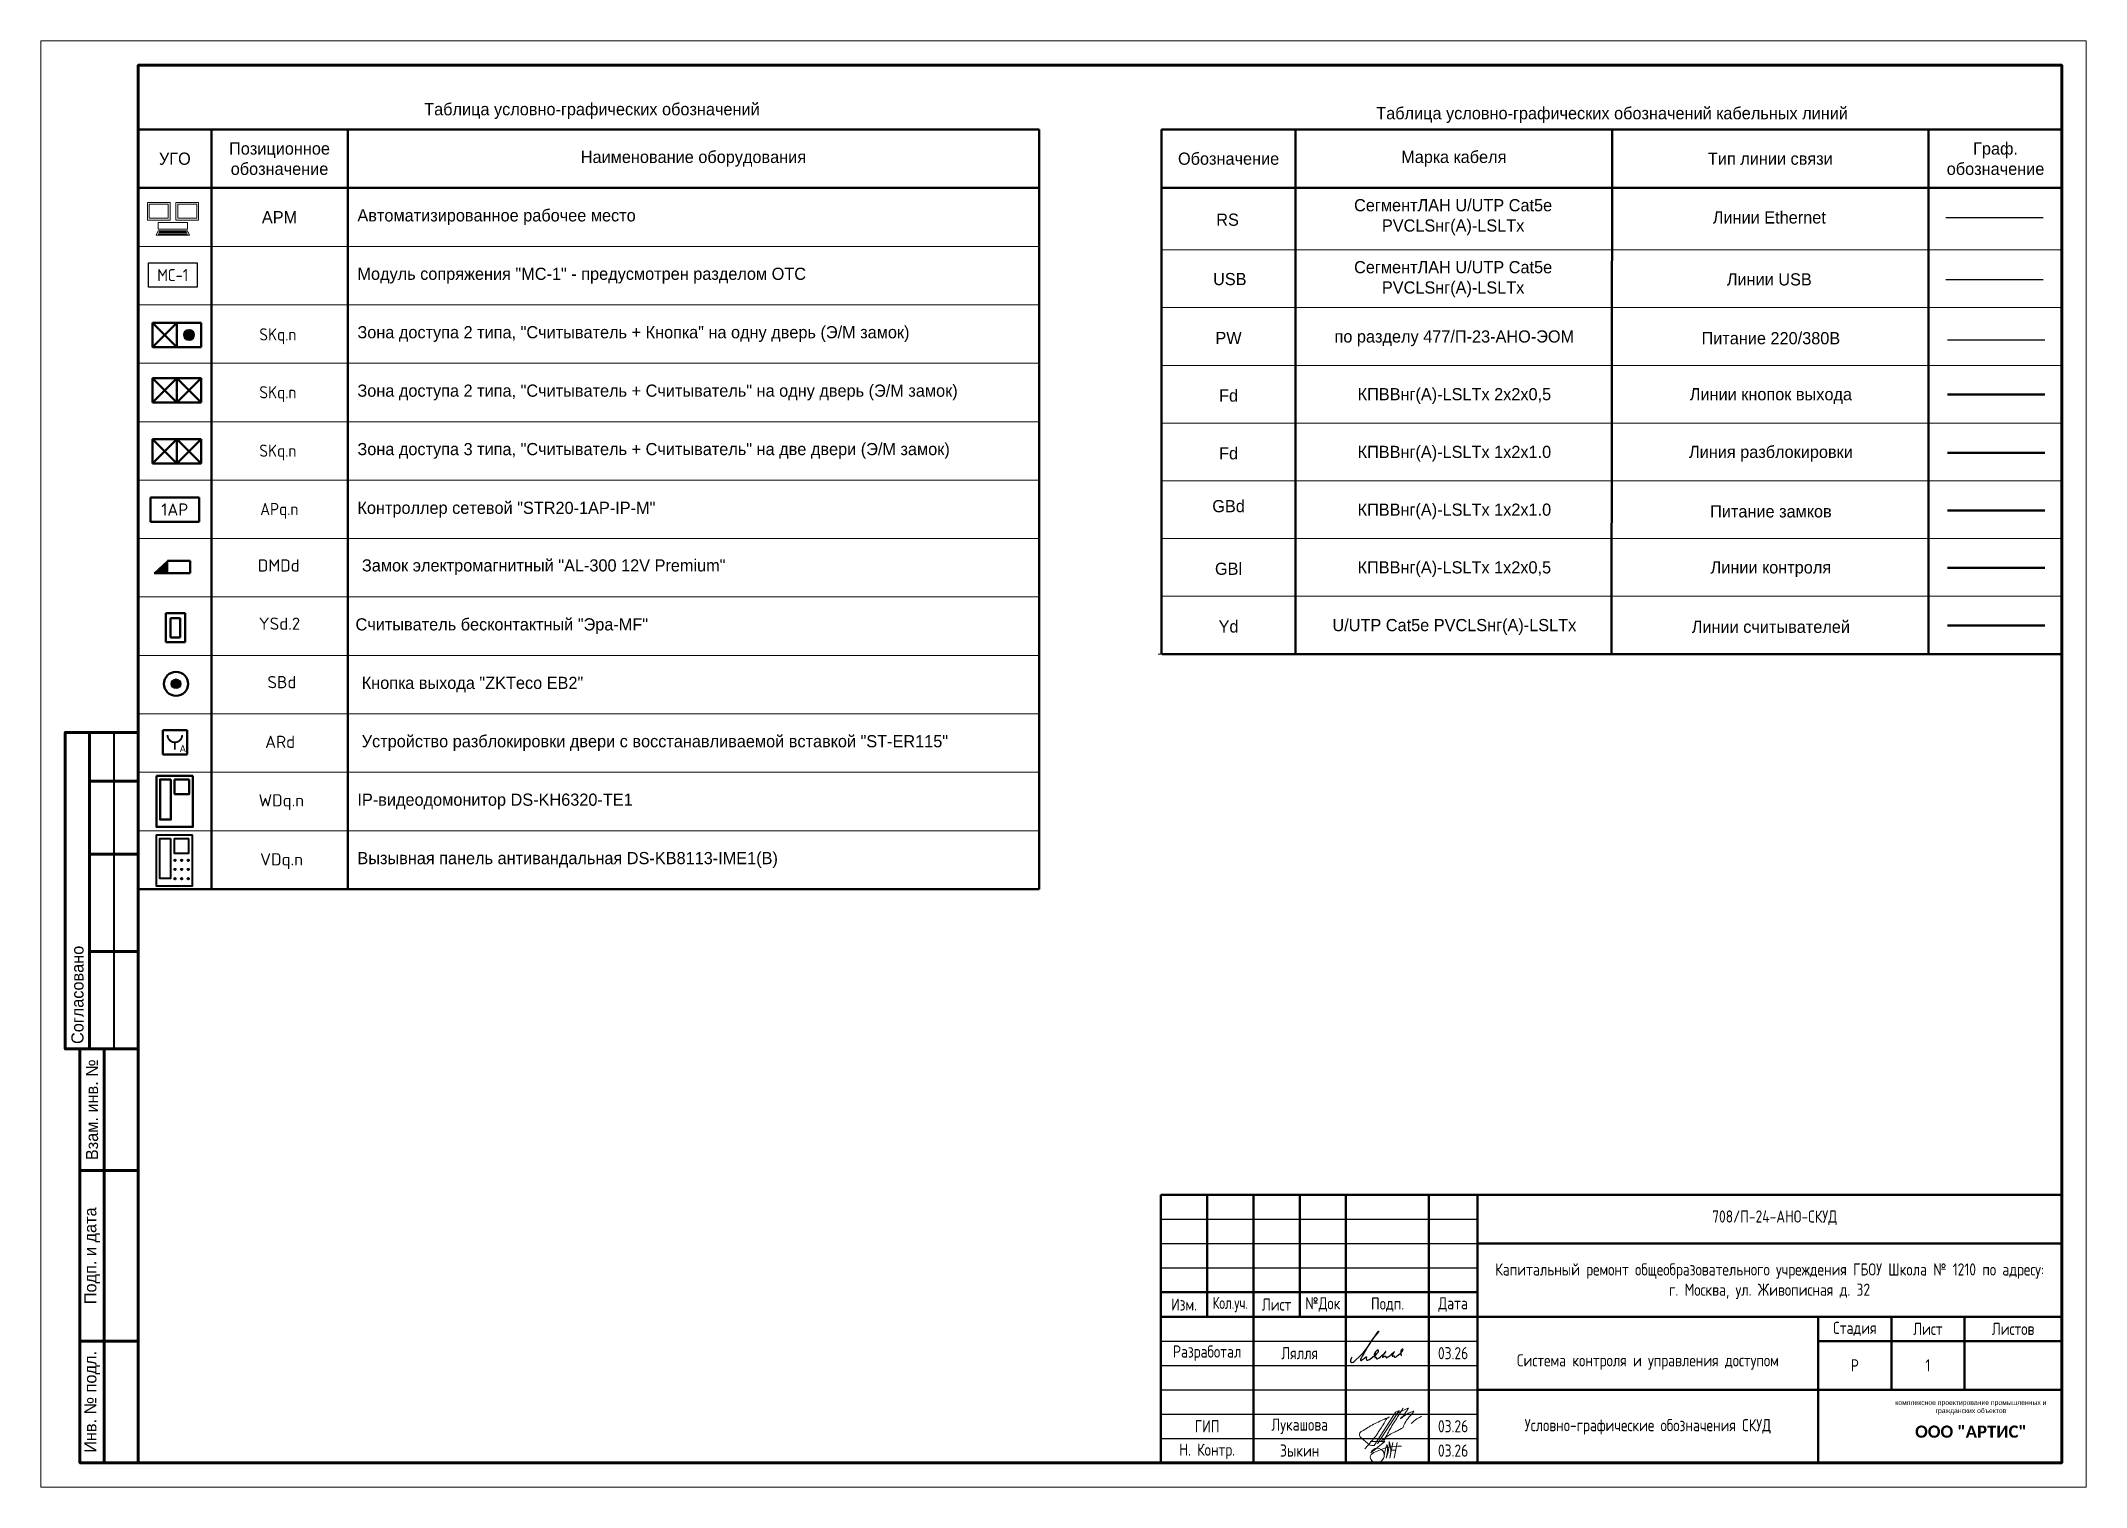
# Paper-space layout 'УГО СКУД' of a CAD drawing. Header units: millimetres. Extents: x -5363 to 1243, y -3704 to 657.
# Drawn here: x -5362.8 to -4944.4, y -3704.4 to -3408.5 of the extents above; entities outside this region: 32.
# The model-space entities are those that its viewports show. They can reach past a viewport. Long polylines and large blocks are cut down to what shows.
import ezdxf
from ezdxf.enums import TextEntityAlignment as Align

# ---------------------------------------------------------------- set-up
doc = ezdxf.new("R2010")
doc.units = ezdxf.units.MM
doc.set_wipeout_variables(frame=1)
for name, pattern in [('GOST2.303 6', [12, 8, -1.5, 1, -1.5]), ('осевая', [2, 1.25, -0.25, 0.25, -0.25]), ('Скрытая', [7.14375, 4.7625, -2.38125]), ('штрихпунктирная', [1, 0.5, -0.25, 0, -0.25])]:
    doc.linetypes.add(name, pattern=pattern)
for name, color, linetype, lineweight in [('-SBugo-СКД-Приборы', 1, 'Continuous', 30), ('1 Шлейф UTP', 150, 'GOST2.303 6', 50), ('1.АПС_текст', 7, 'Continuous', 15), ('1Шлейф RS-485', 5, 'Скрытая', 50), ('1Шлейф контроля', 6, 'Continuous', 50), ('__ФОРМАТ', 7, 'Continuous', 40), ('_SOT_SH-OBORUD', 5, 'Continuous', 18), ('A-_ANOTTEXT_T', 7, 'Continuous', 9), ('RC-Извещатели_охранные', 5, 'Continuous', 30), ('RC-Линии_связи-Адресные', 5, 'Continuous', 30), ('RC-Линии_связи-Питание_220В', 6, 'осевая', 40), ('RC-Прочее_оборудование', 5, 'Continuous', 30), ('АО ДУ', 1, 'Continuous', 50), ('АО ПС', 1, 'Continuous', 50), ('АО СКУД', 1, 'Continuous', 50), ('Маркировка Не АУ', 7, 'Continuous', 25), ('НО СКУД', 7, 'Continuous', 50), ('Подписи', 7, 'Continuous', 13), ('Пожарка', 7, 'Continuous', 25), ('СКУД', 1, 'Continuous', 30), ('Текст', 7, 'Continuous', 25)]:
    doc.layers.add(name, color=color, linetype=linetype, lineweight=lineweight)
for name, color, linetype in [('__НАДПИСИ', 7, 'Continuous'), ('G-ANOTVPRT_T', 7, 'Continuous'), ('RC-Таблицы', 7, 'Continuous'), ('СОТ', 7, 'Continuous'), ('стена', 20, 'Continuous'), ('Стены', 194, 'Continuous')]:
    doc.layers.add(name, color=color, linetype=linetype)
doc.layers.add('Границы листа', color=7, linetype='Continuous', lineweight=0, plot=False)
doc.layers.add('ОФ_подписи', color=5, linetype='Continuous', lineweight=13, true_color=0x0000ff)
doc.styles.add('GOST 2.304 type A', font='', dxfattribs={"height": 250})
doc.styles.add('GOST 2.304 type A_2', font='', dxfattribs={"height": 2.5})
doc.styles.add('GOST 2.304 type A_3', font='', dxfattribs={"height": 3.5})
doc.styles.add('GOST Common_4', font='', dxfattribs={"height": 7})
doc.styles.add('ICOCPEUR', font='isocpeur.ttf', dxfattribs={"height": 250})
doc.styles.add('ISOCPEUR', font='isocpeur.ttf', dxfattribs={"width": 0.9, "height": 350})
doc.styles.add('Mipgost_5', font='', dxfattribs={"height": 250})
doc.styles.add('RubezhCAD', font='', dxfattribs={"oblique": 10})
doc.styles.get("Standard").update_dxf_attribs({"font": ''})
doc.styles.add('ГОСТ 2.304', font='')
doc.styles.get('GOST 2.304 type A').set_extended_font_data('GOST 2.304 type A')
doc.styles.get('GOST 2.304 type A_2').set_extended_font_data('GOST 2.304 type A')
doc.styles.get('GOST 2.304 type A_3').set_extended_font_data('GOST 2.304 type A')
doc.styles.get('GOST Common_4').set_extended_font_data('GOST 2.304 type A')
doc.styles.get('Mipgost_5').set_extended_font_data('Mipgost')
doc.styles.get('RubezhCAD').set_extended_font_data('GOST type A')
doc.styles.get('Standard').set_extended_font_data('GOST type B')
doc.styles.get('ГОСТ 2.304').set_extended_font_data('GOST 2.304 type A')
doc.linetypes.add('проект$0$Проводка в коробе', pattern='A,5,[130,ltypeshp.shx,S=1,R=0,X=0,Y=0],1.5,[130,ltypeshp.shx,S=1.5,R=90,X=0,Y=-1],0,[130,ltypeshp.shx,S=2.1,R=90,X=0,Y=1],1,[130,ltypeshp.shx,S=1,R=0,X=0.5,Y=0],5', length=12.5)

psp = doc.layouts.new('УГО СКУД')

# ---------------------------------------------------------------- texts
at = {"layer": 'A-_ANOTTEXT_T', "attachment_point": 1}
for s, insert, char_height, width, style in [('\\fGOST Common|b0|i0|c204|p34|; ', (599.92, 657.41), 7, 2.9662, 'GOST Common_4'), ('\\fGOST Common|b0|i0|c204|p34|; ', (682.41, 657.41), 7, 2.9662, 'GOST Common_4'), ('\\fGOST Common|b0|i0|c204|p34|; ', (738.37, 657.41), 7, 2.9662, 'GOST Common_4'), ('\\fGOST Common|b0|i0|c204|p34|; ', (844.53, 657.41), 7, 2.9662, 'GOST Common_4'), ('\\fGOST Common|b0|i0|c204|p34|; ', (640.87, 645.43), 7, 2.9662, 'GOST Common_4'), ('\\fGOST Common|b0|i0|c204|p34|; ', (708.67, 645.43), 7, 2.9662, 'GOST Common_4'), ('\\fGOST Common|b0|i0|c204|p34|; ', (810.07, 645.43), 7, 2.9662, 'GOST Common_4'), ('\\fGOST Common|b0|i0|c204|p34|; ', (822.44, 645.43), 7, 2.9662, 'GOST Common_4'), ('\\fGOST Common|b0|i0|c204|p34|; ', (652.58, 621.49), 7, 2.9662, 'GOST Common_4'), ('\\fGOST Common|b0|i0|c204|p34|; ', (731.88, 621.49), 7, 2.9662, 'GOST Common_4'), ('\\fGOST Common|b0|i0|c204|p34|; ', (790.56, 621.49), 7, 2.9662, 'GOST Common_4'), ('\\fGOST 2.304 type A|b0|i0|c204|p34|; ', (1157.37, 68.61), 2.5, 1.2827, 'GOST 2.304 type A_2'), ('\\fGOST 2.304 type A|b0|i0|c204|p34|; ', (1161.34, 68.61), 2.5, 1.2827, 'GOST 2.304 type A_2'), ('\\fGOST 2.304 type A|b0|i0|c204|p34|; ', (1183.56, 68.61), 2.5, 1.2827, 'GOST 2.304 type A_2'), ('\\fGOST 2.304 type A|b0|i0|c204|p34|; ', (1186.08, 68.61), 2.5, 1.2827, 'GOST 2.304 type A_2'), ('\\fGOST 2.304 type A|b0|i0|c204|p34|; ', (1199.44, 68.61), 2.5, 1.2827, 'GOST 2.304 type A_2'), ('\\fGOST 2.304 type A|b0|i0|c204|p34|; ', (1214.45, 68.61), 2.5, 1.2827, 'GOST 2.304 type A_2'), ('\\fGOST 2.304 type A|b0|i0|c204|p34|; ', (1224.71, 68.61), 2.5, 1.2827, 'GOST 2.304 type A_2'), ('\\fGOST 2.304 type A|b0|i0|c204|p34|; ', (1145.4, 64.78), 2.5, 1.2827, 'GOST 2.304 type A_2'), ('\\fGOST 2.304 type A|b0|i0|c204|p34|; ', (1149.63, 64.78), 2.5, 1.2827, 'GOST 2.304 type A_2'), ('\\fGOST 2.304 type A|b0|i0|c204|p34|; ', (1158.82, 64.78), 2.5, 1.2827, 'GOST 2.304 type A_2'), ('\\fGOST 2.304 type A|b0|i0|c204|p34|; ', (1142.67, 17.43), 3.5, 1.6835, 'GOST 2.304 type A_3'), ('\\fGOST 2.304 type A|b0|i0|c204|p34|; ', (1170.98, 17.43), 3.5, 1.6835, 'GOST 2.304 type A_3'), ('\\fGOST 2.304 type A|b0|i0|c204|p34|; ', (1182.29, 17.43), 3.5, 1.6835, 'GOST 2.304 type A_3'), ('\\fGOST 2.304 type A|b0|i0|c204|p34|; ', (1201.87, 17.43), 3.5, 1.6835, 'GOST 2.304 type A_3'), ('\\fGOST 2.304 type A|b0|i0|c204|p34|; ', (1243.34, 17.43), 3.5, 1.6835, 'GOST 2.304 type A_3'), ('\\fGOST 2.304 type A|b0|i0|c204|p34|; ', (1143.4, 12.07), 3.5, 1.6835, 'GOST 2.304 type A_3'), ('\\fGOST 2.304 type A|b0|i0|c204|p34|; ', (1167.34, 12.07), 3.5, 1.6835, 'GOST 2.304 type A_3'), ('\\fGOST 2.304 type A|b0|i0|c204|p34|; ', (1225.35, 12.07), 3.5, 1.6835, 'GOST 2.304 type A_3'), ('\\fGOST 2.304 type A|b0|i0|c204|p34|; ', (1232.69, 12.07), 3.5, 1.6835, 'GOST 2.304 type A_3'), ('\\fGOST 2.304 type A|b0|i0|c204|p34|; ', (1160.79, 6.71), 3.5, 1.6835, 'GOST 2.304 type A_3'), ('\\fGOST 2.304 type A|b0|i0|c204|p34|; ', (1211.59, 6.71), 3.5, 1.6835, 'GOST 2.304 type A_3')]:
    psp.add_mtext(s, dxfattribs=dict(at, insert=insert, char_height=char_height, width=width, style=style))

msp = doc.modelspace()

# ---------------------------------------------------------------- texts
at = {"layer": '1.АПС_текст', "lineweight": 30, "ltscale": 100, "style": 'ISOCPEUR'}
for s, p in [('DMDd', (425671.1, 243971.2)), ('YSd.2', (425684.7, 242776.4)), ('SBd', (425735.7, 241575.8)), ('ARd', (425699, 240349.7))]:
    msp.add_text(s, height=250, dxfattribs=at).set_placement(p, align=Align.MIDDLE_CENTER)
at = {"layer": '1.АПС_текст', "lineweight": 30, "insert": (425682.3, 245091.9), "char_height": 250, "width": 1700, "attachment_point": 5, "style": 'ISOCPEUR'}
msp.add_mtext('APq.n', dxfattribs=at)
at = {"layer": 'RC-Прочее_оборудование', "ltscale": 100, "style": 'ISOCPEUR', "width": 0.9}
msp.add_text('МС-1', height=250, dxfattribs=at).set_placement((423495, 249935.1), align=Align.MIDDLE)
at = {"layer": 'RC-Таблицы', "linetype": 'Continuous', "lineweight": 40, "ltscale": 15, "insert": (432102.5, 253303.7), "char_height": 250, "width": 15000, "attachment_point": 5, "style": 'Mipgost_5'}
msp.add_mtext('Таблица условно-графических обозначений ', dxfattribs=at)
at = {"layer": 'RC-Таблицы', "linetype": 'Continuous', "lineweight": 40, "ltscale": 15, "insert": (453051.9, 253221.5), "char_height": 250, "attachment_point": 5, "style": 'Mipgost_5'}
msp.add_mtext_dynamic_manual_height_columns('Таблица условно-графических обозначений кабельных линий', width=18500, gutter_width=1250, heights=[0], dxfattribs=at)
at = {"layer": 'RC-Таблицы', "linetype": 'Continuous', "lineweight": 40, "char_height": 250, "style": 'Mipgost_5'}
for s, insert, width, attachment_point in [('УГО', (423536.8, 252323.6), 1100, 5), ('Позиционное обозначение', (425686.8, 252323.6), 2400, 5), ('Наименование оборудования', (434186.8, 252323.6), 13800, 5), ('Обозначение', (445176.9, 252323.6), 2350, 5), ('Марка кабеля', (449801.9, 252323.6), 6100, 5), ('Тип линии связи', (456301.9, 252323.6), 6100, 5), ('Граф. обозначение', (460926.9, 252323.6), 2350, 5), ('АРМ', (425686.8, 251123.6), 2400, 5), ('Автоматизированное рабочее место', (427286.8, 251123.6), 13800, 4), ('Модуль сопряжения "МС-1" - предусмотрен разделом ОТС', (427286.8, 249923.6), 13800, 4), ('USB', (445201.9, 249851.2), 2350, 5), ('\\A1;{\\C7;Зона доступа 2 типа, "Считыватель + Кнопка" на одну дверь (Э/М замок)}', (427286.8, 248723.6), 13800, 4), ('PW', (445175.6, 248643.9), 2741.509, 5), ('по разделу 477/П-23-АНО-ЭОМ', (449812.9, 248636.7), 6100, 5), ('Питание 220/380В', (456312.9, 248636.7), 6100, 5), ('Зона доступа 2 типа, "Считыватель + {\\A1;\\C7;Считыватель}" на одну дверь (Э/М замок)', (427286.8, 247523.7), 13800, 4), ('Fd ', (445176.6, 247458.4), 2741.509, 5), ('КПВВнг(А)-LSLTx 2х2х0,5', (449813.9, 247451.2), 6100, 5), ('Линии кнопок выхода', (456313.9, 247451.2), 6100, 5), ('\\A1;{\\C7;Зона доступа 3 типа, "Считыватель + Считыватель" на две двери (Э/М замок)}', (427286.8, 246323.6), 13800, 4), ('Fd ', (445176.6, 246272.9), 2741.509, 5), ('КПВВнг(А)-LSLTx 1х2х1.0', (449813.9, 246265.7), 6100, 5), ('Линия разблокировки', (456313.9, 246265.7), 6100, 5), ('Контроллер сетевой "STR20-1AP-IP-М"', (427286.8, 245117.5), 13800, 4), ('GBd', (445176.6, 245187.7), 2741.509, 5), ('КПВВнг(А)-LSLTx 1х2х1.0', (449813.9, 245080.1), 6100, 5), ('Питание замков', (456313.9, 245080.1), 6100, 5), ('GBl', (445175.6, 243901.9), 2741.509, 5), ('КПВВнг(А)-LSLTx 1х2х0,5', (449812.9, 243894.6), 6100, 5), ('Линии контроля', (456312.9, 243894.6), 6100, 5), (' Считыватель бесконтактный "{\\C7;Эра-MF}"', (427154.7, 242723.9), 13800, 4), ('Yd ', (445175.6, 242716.4), 2741.509, 5), ('U/UTP Cat5e PVCLSнг(А)-LSLTx', (449812.9, 242709.1), 6100, 5), ('Линии считывателей', (456312.9, 242709.1), 6100, 5), ('\\pt250;Кнопка выхода "{\\C7;ZKTeco EB2}"', (427375.3, 241523.9), 13800, 4), ('Устройство разблокировки двери с восстанавливаемой вставкой "ST-ER115"', (427375.3, 240323.9), 13800, 4), ('IP-видеодомонитор DS-KH6320-TE1', (427286.8, 239123.9), 13800, 4), ('Вызывная панель антивандальная DS-KB8113-IME1(B)', (427286.8, 237923.9), 13800, 4)]:
    msp.add_mtext(s, dxfattribs=dict(at, insert=insert, width=width, attachment_point=attachment_point))
at = {"layer": 'RC-Таблицы', "linetype": 'Continuous', "lineweight": 40, "transparency": 33554687, "char_height": 250, "attachment_point": 5, "style": 'Mipgost_5'}
for s, insert, width in [('RS', (445155.8, 251070.4), 2350), ('СегментЛАН U/UTP Cat5e PVCLSнг(А)-LSLTx', (449787.8, 251123.6), 6100), ('Линии Ethernet', (456280.8, 251117.1), 6100), ('СегментЛАН U/UTP Cat5e PVCLSнг(А)-LSLTx', (449787.8, 249851.2), 6100), ('Линии USB', (456280.8, 249844.6), 6100)]:
    msp.add_mtext(s, dxfattribs=dict(at, insert=insert, width=width))
at = {"layer": 'Пожарка', "color": 7, "lineweight": 25, "style": 'ICOCPEUR'}
for s, p in [('WDq.n', (425256.9, 239022.7)), ('VDq.n', (425287.5, 237811.1, 2927.8))]:
    msp.add_text(s, height=250, dxfattribs=at).set_placement(p)
at = {"layer": 'СОТ', "char_height": 250, "attachment_point": 5, "style": 'GOST 2.304 type A'}
for s, insert, width in [('1', (459536.8, 227543.7), 1500), ('Условно-графические обозначения СКУД', (453786.8, 226282), 7000)]:
    msp.add_mtext(s, dxfattribs=dict(at, insert=insert, width=width))
at = {"layer": 'Текст', "color": 1, "insert": (427379.2, 243934.8), "char_height": 250, "width": 13545.702, "attachment_point": 4, "style": 'Mipgost_5'}
msp.add_mtext('\\pt6250;{\\C256;Замок электромагнитный "AL-300 12V Premium"}', dxfattribs=at)

# ---------------------------------------------------------------- blocks, each defined once
blk = doc.blocks.new('*U1006')
for p, q in [((5, 155), (5, 90)), ((15, 155), (15, 90))]:
    blk.add_line(p, q)
at = {"lineweight": -2}
for p, q in [((10, 155), (10, 90)), ((10, 145), (20, 145)), ((10, 130), (20, 130)), ((10, 110), (20, 110)), ((13, 90), (13, 5)), ((8, 65), (20, 65)), ((8, 30), (20, 30))]:
    blk.add_line(p, q, dxfattribs=at)
blk.add_lwpolyline([(20, 5), (415, 5), (415, 292), (20, 292)], close=True, dxfattribs=at)
for points in [[(20, 155), (5, 155), (5, 90), (8, 90)], [(20, 5), (8, 5), (8, 90), (20, 90)]]:
    blk.add_lwpolyline(points, dxfattribs=at)
at = {"layer": 'Границы листа'}
blk.add_lwpolyline([(420, 0), (0, 0), (0, 297), (420, 297)], close=True, dxfattribs=at)
at = {"lineweight": 30, "style": 'Mipgost_5'}
blk.add_text('Согласовано', height=2.5, rotation=90, dxfattribs=at).set_placement((7.5, 91), align=Align.MIDDLE_LEFT)
for s, p in [('Взам. инв. №', (10.5, 77.5)), ('Подп. и дата', (10.5, 47.5)), ('Инв. № подл.', (10.5, 17.5))]:
    blk.add_text(s, height=2.5, rotation=90, dxfattribs=at).set_placement(p, align=Align.MIDDLE)
at = {"lineweight": 13, "oblique": 10, "flags": 8}
blk.add_attdef('ФОРМАТ', (380.94, 1.12), '', height=3, dxfattribs=at)
blk = doc.blocks.new('П_Зыкин')
at = {"layer": 'ОФ_подписи', "color": 5, "ltscale": 100, "transparency": 33554687}
for p, q in [((142, 249), (62, -174)), ((102, 37), (218, 37)), ((258, 249), (178, -174))]:
    blk.add_line(p, q, dxfattribs=at)
blk.add_lwpolyline([(-462, 273), (-74, 273), (-446, -30)], dxfattribs=at)
for centre, radius, start, end in [((-271, -94), 186, 314.2393, 159.9348), ((345, -1372), 1523, 88.8758, 117.8788), ((1109, -252), 1204, 158.7593, 174.231), ((-1024, 224), 1068, 337.8144, 2.8859), ((-849, 72), 852, 342.8308, 7.4815), ((-9, 182), 4.48, 8.9691, 155.6551), ((-643, 22), 732, 344.4555, 20.462), ((-318, -169), 151, 108.7568, 173.4251), ((-287, -115), 185, 191.5358, 322.3512)]:
    blk.add_arc(centre, radius, start, end, dxfattribs=at)
blk = doc.blocks.new('П_Лукашова')
at = {"layer": 'ОФ_подписи', "color": 5}
for p, q in [((221, 339), (-221, -339)), ((286, 371), (-156, -307)), ((283, 370), (218, 338))]:
    blk.add_line(p, q, dxfattribs=at)
for points in [[(221, 301), (344, 360), (434, 401), (475, 416), (464, 395), (420, 336), (342, 232), (310, 203), (337, 221), (420, 283), (490, 322), (558, 352), (576, 358), (491, 240), (403, 113), (374, 49), (360, 20)], [(-221, -339), (-276, -344), (-368, -289), (-446, -221), (-505, -166), (-522, -116), (-412, -16), (-295, 56), (-173, 120), (-49, 179), (33, 216), (87, 237), (52, 221), (11, 167), (-59, 51), (-126, -52), (-177, -132), (-256, -231), (-409, -409)], [(360, 20), (294, -18), (203, -65), (91, -124), (-73, -248)], [(366, 415), (236, 213), (85, -37), (-50, -300)], [(530, 102), (646, 199), (748, 254)]]:
    blk.add_spline(points, degree=3, dxfattribs=at)
blk = doc.blocks.new('штамп')
at = {"layer": '__ФОРМАТ', "linetype": 'Continuous', "lineweight": 50}
for p, q in [((531929, 45357), (531929, 50857)), ((531929, 50857), (550429, 50857)), ((532879, 48357), (532879, 50857)), ((533829, 45357), (533829, 50857)), ((534779, 48357), (534779, 50857)), ((535729, 45357), (535729, 50857)), ((537429, 45357), (537429, 50857)), ((538429, 45357), (538429, 50857)), ((550429, 45357), (550429, 50857)), ((538429, 49857), (550429, 49857)), ((531929, 48857), (538429, 48857)), ((531929, 48357), (550429, 48357)), ((545429, 45357), (545429, 48357)), ((546929, 46857), (546929, 48357)), ((548429, 46857), (548429, 48357)), ((545429, 47857), (550429, 47857)), ((538429, 46857), (550429, 46857)), ((531929, 45357), (550429, 45357))]:
    blk.add_line(p, q, dxfattribs=at)
at = {"layer": '__ФОРМАТ', "linetype": 'Continuous', "lineweight": -2}
for p, q in [((531929, 50357), (538429, 50357)), ((531929, 49857), (538429, 49857)), ((531929, 49357), (538429, 49357)), ((531929, 48857), (538429, 48857)), ((531929, 47857), (538429, 47857)), ((531929, 47357), (538429, 47357)), ((531929, 46857), (538429, 46857)), ((538429, 46857), (550429, 46857)), ((531929, 46357), (538429, 46357)), ((531929, 45857), (538429, 45857))]:
    blk.add_line(p, q, dxfattribs=at)
at = {"layer": 'Подписи', "color": 5, "lineweight": 25}
blk.add_lwpolyline([(535847, 47525), (535833, 47500), (535823, 47461), (535824, 47440), (535829, 47423), (535840, 47414), (535857, 47413), (535876, 47421), (535897, 47435), (535917, 47454), (536005, 47539), (536088, 47624), (536142, 47690), (536203, 47776), (536266, 47874), (536323, 47953), (536362, 48009), (536395, 48059), (536405, 48060), (536397, 48045), (536295, 47925), (536205, 47790), (536095, 47603), (536059, 47544), (536038, 47506), (536029, 47485), (536027, 47473), (536027, 47462), (536031, 47457), (536037, 47454), (536045, 47456), (536057, 47466), (536072, 47479), (536107, 47506), (536133, 47525), (536147, 47532), (536152, 47532), (536153, 47529), (536150, 47520), (536147, 47504), (536146, 47491), (536148, 47479), (536150, 47471), (536157, 47465), (536166, 47462), (536178, 47464), (536189, 47469), (536215, 47480), (536240, 47498), (536281, 47529), (536306, 47550), (536324, 47567), (536342, 47582), (536372, 47609), (536388, 47629), (536397, 47646), (536399, 47657), (536398, 47666), (536393, 47671), (536383, 47671), (536372, 47667), (536356, 47653), (536336, 47632), (536323, 47612), (536313, 47599), (536309, 47587), (536310, 47579), (536315, 47575), (536326, 47579), (536335, 47585), (536344, 47592), (536348, 47595), (536352, 47596), (536354, 47595), (536355, 47592), (536349, 47583), (536342, 47575), (536334, 47561), (536326, 47547), (536322, 47538), (536320, 47531), (536321, 47523), (536325, 47519), (536328, 47519), (536333, 47524), (536338, 47527), (536344, 47526), (536346, 47520), (536351, 47508), (536355, 47498), (536359, 47493), (536366, 47491), (536375, 47491), (536385, 47497), (536412, 47513), (536436, 47532), (536466, 47559), (536491, 47583), (536517, 47607), (536529, 47621), (536545, 47642), (536547, 47643), (536546, 47644), (536543, 47644), (536541, 47642), (536538, 47637), (536499, 47577), (536491, 47558), (536482, 47544), (536480, 47535), (536479, 47529), (536481, 47524), (536483, 47522), (536489, 47523), (536494, 47526), (536502, 47532), (536512, 47539), (536522, 47544), (536530, 47548), (536541, 47549), (536547, 47546), (536550, 47541), (536551, 47531), (536552, 47525), (536553, 47521), (536558, 47517), (536562, 47515), (536568, 47515), (536575, 47517), (536583, 47523), (536596, 47533), (536617, 47547), (536636, 47561), (536659, 47583), (536688, 47609), (536702, 47620), (536713, 47630), (536721, 47636), (536727, 47641), (536727, 47643), (536726, 47644), (536723, 47643), (536720, 47638), (536715, 47629), (536693, 47594), (536681, 47575), (536676, 47566), (536674, 47557), (536677, 47551), (536679, 47547), (536684, 47546), (536689, 47549), (536695, 47552), (536700, 47554), (536709, 47554), (536716, 47551), (536717, 47545), (536719, 47535), (536721, 47527), (536725, 47524), (536731, 47520), (536741, 47523), (536747, 47528), (536757, 47534), (536779, 47550), (536809, 47572), (536842, 47600), (536865, 47623), (536880, 47642), (536895, 47664), (536899, 47675), (536901, 47684), (536898, 47689), (536891, 47693), (536881, 47689), (536873, 47682), (536862, 47668), (536856, 47654), (536855, 47638), (536856, 47622), (536856, 47598), (536858, 47583), (536860, 47572), (536864, 47560), (536871, 47551)], dxfattribs=at)
at = {"layer": 'ОФ_подписи'}
for name, p, xscale, yscale, zscale in [('П_Лукашова', (536533, 46057), 1.010226427429054, 1.010226427429054, 1.010226427429054), ('П_Зыкин', (536581, 45585), 0.7621923841183493, 0.7621923841183493, 0.7621923841183493)]:
    blk.add_blockref(name, p, dxfattribs=dict(at, xscale=xscale, yscale=yscale, zscale=zscale))
at = {"transparency": 33554687, "attachment_point": 5, "style": 'ГОСТ 2.304'}
for s, insert, char_height, width in [('{\\fArial|b0|i0|c204|p34;комплексное проектирование промышленных и гражданских объектов}', (548563, 46495), 100, 3372.21), ('{\\fCorbel Light|b1|i0|c204|p34;ООО "АРТИС"}', (548563, 45995), 250, 4171.2)]:
    blk.add_mtext(s, dxfattribs=dict(at, insert=insert, char_height=char_height, width=width))
at = {"layer": '__НАДПИСИ', "lineweight": 9, "ltscale": 2, "style": 'ISOCPEUR', "flags": 1}
blk.add_attdef('NOTATION', (548864, 51134), '', height=250, dxfattribs=at)
at = {"layer": '__НАДПИСИ', "lineweight": 9, "ltscale": 2, "style": 'RubezhCAD', "oblique": 10}
blk.add_attdef('SHEET', text='', height=250, dxfattribs=at).set_placement((547679, 47357), align=Align.MIDDLE_CENTER)
at = {"layer": '__ФОРМАТ', "color": 7, "linetype": 'Continuous', "lineweight": 20, "char_height": 250, "attachment_point": 5, "style": 'GOST 2.304 type A'}
for s, insert, width in [('Капитальный ремонт общеобразовательного учреждения ГБОУ Школа № 1210 по адресу:      \\Pг. Москва, ул. Живописная д. 32', (544429, 49085), 12000), ('\\pi-7.5,l7.5,t7.5;{\\W0.9;\\C256;Кол.уч.}', (533354, 48607), 950)]:
    blk.add_mtext(s, dxfattribs=dict(at, insert=insert, width=width))
for s, insert, width, line_spacing_factor in [('\\pi-7.5,l7.5,t7.5;{\\C256;Изм.}', (532404, 48607), 950, 1.2), ('\\pi-7.5,l7.5,t7.5;{\\C256;Лист}', (534304, 48607), 950, 1.2), ('\\pi-7.5,l7.5,t7.5;{\\C256;№Док}', (535254, 48607), 950, 1.2), ('\\pi-7.5,l7.5,t7.5;{\\C256;Подп.}', (536584, 48607), 1710.72, 1.2), ('\\pi-7.5,l7.5,t7.5;{\\C256;Дата}', (537929, 48607), 1000, 1.2), ('\\pi-7.5,l7.5,t7.5;{\\C256;Стадия}', (546179, 48107), 1500, 1.2), ('\\pi-7.5,l7.5,t7.5;{\\C256;Лист}', (547679, 48107), 1500, 1.2), ('\\pi-7.5,l7.5,t7.5;{\\C256;Листов}', (549429, 48107), 2000, 1.2), ('\\pi-7.5,l7.5,t7.5;{\\C256;Разработал}', (532879, 47607), 1900, 1.2), ('{\\C256;Лялля}', (534779, 47607), 1900, 1.2), ('{\\C256;03.26}', (537929, 47607), 1000, 1.2), ('Система контроля и управления доступом ', (541929, 47427), 6828.82, 0.85), ('\\pi-750,l750,t750;{\\C256;Р}', (546179, 47357), 1500, 1.2), ('\\pi-7.5,l7.5,t7.5;{\\C256;ГИП}', (532879, 46107), 1900, 1.2), ('{\\C256;Лукашова}', (534779, 46107), 1900, 1.2), ('{\\C256;03.26}', (537929, 46107), 1000, 1.2), ('{\\C256;Н. Контр. }', (532879, 45592), 1900, 1.2), ('\\pi-750,l750,t750;{\\C256;Зыкин}', (534779, 45607), 1900, 1.2), ('{\\C256;03.26}', (537929, 45607), 1000, 1.2)]:
    blk.add_mtext(s, dxfattribs=dict(at, insert=insert, width=width, line_spacing_factor=line_spacing_factor))
at = {"layer": 'стена', "color": 18, "true_color": 0x000000, "insert": (543249, 50539), "char_height": 250, "width": 3851.47, "attachment_point": 1, "style": 'GOST 2.304 type A'}
blk.add_mtext('708/П-24-АНО-СКУД', dxfattribs=at)
blk = doc.blocks.new('PC 2 mon')
for p, q in [((-5.37, -4.25), (5.37, -4.25)), ((-5.21, -3.81), (5.21, -3.81)), ((-5.01, -3.37), (5.01, -3.37))]:
    blk.add_line(p, q)
for points in [[(-9.25, 7.35), (-1.01, 7.35), (-1.01, 0.9), (-9.25, 0.9)], [(-8.61, 6.7), (-1.66, 6.7), (-1.66, 1.54), (-8.61, 1.54)], [(-5.41, 0), (5.41, 0), (5.41, -2.42), (-5.41, -2.42)], [(1.13, 7.35), (9.37, 7.35), (9.37, 0.9), (1.13, 0.9)], [(1.77, 6.7), (8.72, 6.7), (8.72, 1.54), (1.77, 1.54)], [(-5.41, -2.97), (5.41, -2.97), (6.08, -4.57), (-6.08, -4.57)]]:
    blk.add_lwpolyline(points, close=True)
blk = doc.blocks.new('1AP-M')
blk.add_wipeout([(-500, 250), (500, 250), (500, -250), (-500, -250)])
at = {"layer": 'АО ДУ'}
blk.add_line((-500, -250), (-500, 250), dxfattribs=at)
at = {"layer": 'АО СКУД'}
for p, q in [((-500, 250), (500, 250)), ((500, 250), (500, -250)), ((500, -250), (-500, -250))]:
    blk.add_line(p, q, dxfattribs=at)
at = {"layer": 'АО СКУД', "color": 7, "ltscale": 100, "style": 'ISOCPEUR'}
blk.add_text('1AP', height=250, dxfattribs=at).set_placement((0, 0), align=Align.MIDDLE)
blk = doc.blocks.new('кнопка')
at = {"layer": '-SBugo-СКД-Приборы', "linetype": 'ByBlock', "ltscale": 100}
h = blk.add_hatch(color=256, dxfattribs=at)
edge = h.paths.add_edge_path()
edge.add_ellipse((0, 0), major_axis=(-46.8, 46.8), ratio=1, start_angle=0, end_angle=360)
at = {"layer": '-SBugo-СКД-Приборы', "lineweight": 50}
blk.add_circle((0, 0), 165, dxfattribs=at)
at = {"layer": '-SBugo-СКД-Приборы', "linetype": 'ByBlock', "ltscale": 100}
blk.add_ellipse((0, 0), major_axis=(-46.8, 46.8), ratio=1, start_param=3.926991, end_param=10.210176, dxfattribs=at)
blk = doc.blocks.new('видео')
at = {"lineweight": 50}
blk.add_wipeout([(-33345, -19234), (-33345, -18184), (-32595, -18184), (-32595, -19234)], dxfattribs=at).dxf.layer = 'RC-Извещатели_охранные'
at = {"layer": 'RC-Извещатели_охранные', "lineweight": 50}
for points in [[(-33345, -18184), (-32595, -18184)], [(-33345, -18184), (-33345, -19234), (-32595, -19234), (-32595, -18184)], [(-33045, -18259), (-33045, -19084), (-33270, -19084), (-33270, -18259), (-33045, -18259)], [(-32970, -18259), (-32970, -18559), (-32670, -18559), (-32670, -18259)], [(-32970, -18259), (-32670, -18259)]]:
    blk.add_lwpolyline(points, dxfattribs=at)
blk = doc.blocks.new('2 идентификатора - считыватель + кнопка')
at = {"color": 4}
blk.add_wipeout([(-500, 250), (500, 250), (500, -250), (-500, -250)], dxfattribs=at).dxf.layer = 'НО СКУД'
at = {"layer": 'НО СКУД'}
h = blk.add_hatch(color=4, dxfattribs=at)
h.dxf.hatch_style = 1
h.paths.add_polyline_path([(-350, 0, 1), (-150, 0, 1)])
at = {"layer": 'НО СКУД', "color": 4, "ltscale": 30}
blk.add_line((-500, -250), (-500, 250), dxfattribs=at)
at = {"layer": 'НО СКУД', "color": 4}
for p, q in [((-500, -250), (-500, 250)), ((-500, 250), (500, 250)), ((0, -250), (0, 250)), ((0, -250), (500, 250)), ((0, 250), (500, -250)), ((500, 250), (500, -250)), ((500, -250), (-500, -250))]:
    blk.add_line(p, q, dxfattribs=at)
at = {"layer": 'НО СКУД', "color": 4, "ltscale": 30}
blk.add_circle((-250, 0), 100, dxfattribs=at)
blk = doc.blocks.new('сс')
at = {"color": 1}
blk.add_wipeout([(449226, 14732), (448226, 14732), (448226, 15232), (449226, 15232)], dxfattribs=at).dxf.layer = 'НО СКУД'
at = {"layer": 'НО СКУД', "color": 1}
for p, q in [((448226, 15232), (449226, 15232)), ((448226, 14732), (448226, 15232)), ((448726, 15232), (448226, 14732)), ((448726, 14732), (448226, 15232)), ((448726, 15232), (448726, 14732)), ((449226, 15232), (448726, 14732)), ((449226, 14732), (448726, 15232)), ((449226, 15232), (449226, 14732)), ((449226, 14732), (448226, 14732))]:
    blk.add_line(p, q, dxfattribs=at)
at = {"layer": 'НО СКУД', "color": 1, "ltscale": 30}
blk.add_line((449226, 15232), (449226, 14732), dxfattribs=at)
blk = doc.blocks.new('домофон')
at = {"linetype": 'ByBlock', "lineweight": -2}
blk.add_wipeout([(54836, 183369), (54836, 184419), (55586, 184419), (55586, 183369)], dxfattribs=at).dxf.layer = 'RC-Извещатели_охранные'
at = {"layer": 'RC-Извещатели_охранные', "linetype": 'ByBlock', "lineweight": -2}
for points in [[(54836, 184419), (55586, 184419)], [(54836, 184419), (54836, 183369), (55586, 183369), (55586, 184419)], [(55136, 184344), (55136, 183519), (54911, 183519), (54911, 184344), (55136, 184344)], [(55211, 184344), (55211, 184044), (55511, 184044), (55511, 184344)], [(55211, 184344), (55511, 184344)]]:
    blk.add_lwpolyline(points, dxfattribs=at)
for centre in [(55226, 183894), (55226, 183707), (55361, 183894), (55361, 183707), (55496, 183894), (55496, 183707), (55226, 183519), (55361, 183519), (55496, 183519)]:
    blk.add_circle(centre, 15, dxfattribs=at)
blk = doc.blocks.new('тип 3')
at = {"color": 3}
blk.add_wipeout([(-201820, 375828), (-202820, 375828), (-202820, 376328), (-201820, 376328)], dxfattribs=at).dxf.layer = 'НО СКУД'
at = {"layer": 'НО СКУД', "color": 3}
for p, q in [((-202820, 376328), (-201820, 376328)), ((-202820, 375828), (-202820, 376328)), ((-202320, 376328), (-202820, 375828)), ((-202320, 375828), (-202820, 376328)), ((-202320, 376328), (-202320, 375828)), ((-201820, 376328), (-202320, 375828)), ((-201820, 375828), (-202320, 376328)), ((-201820, 376328), (-201820, 375828)), ((-201820, 375828), (-202820, 375828))]:
    blk.add_line(p, q, dxfattribs=at)
at = {"layer": 'НО СКУД', "color": 3, "ltscale": 30}
blk.add_line((-201820, 376328), (-201820, 375828), dxfattribs=at)
blk = doc.blocks.new('УДП 513-10 исп. 01 АР')
at = {"color": 6, "lineweight": 50}
blk.add_wipeout([(-250, 250), (250, 250), (250, -250), (-250, -250)], dxfattribs=at).dxf.layer = 'СКУД'
at = {"layer": 'СКУД', "color": 6, "lineweight": 50, "ltscale": 30}
for p, q in [((-250, -250), (-250, 250)), ((-250, 250), (250, 250)), ((250, 250), (250, -250)), ((250, -250), (-250, -250))]:
    blk.add_line(p, q, dxfattribs=at)
at = {"layer": 'СКУД', "color": 6, "linetype": 'Continuous', "lineweight": 50, "ltscale": 30, "const_width": 37.5}
blk.add_lwpolyline([(-150, 150, 1), (150, 150, 1)], format="xyb", dxfattribs=at)
blk.add_lwpolyline([(0, 0), (0, -150)], dxfattribs=at)
at = {"layer": 'СКУД', "color": 6, "lineweight": 50, "style": 'ISOCPEUR'}
blk.add_text('А', height=150, dxfattribs=at).set_placement((96, -199))
blk = doc.blocks.new('считыватель')
at = {"layer": 'СКУД', "linetype": 'ByBlock', "lineweight": 50, "ltscale": 100}
for p, q in [((-165, -250), (-165, 250)), ((165, 250), (-165, 250)), ((-83, 163), (83, 163)), ((-83, -167), (-83, 163)), ((83, 163), (83, -167)), ((165, 250), (165, -250)), ((165, -250), (-165, -250)), ((83, -167), (-83, -167))]:
    blk.add_line(p, q, dxfattribs=at)
blk = doc.blocks.new('*U1271')
blk.add_wipeout([(-510, -125), (-234, 125), (234, 125), (234, -125)]).dxf.layer = 'СКУД'
at = {"layer": 'СКУД'}
h = blk.add_hatch(color=256, dxfattribs=at)
h.dxf.hatch_style = 1
h.set_gradient(color1=(255, 0, 0), color2=(255, 0, 0), tint=1)
h.paths.add_polyline_path([(-510, -125), (-234, -125), (-234, 125)])
at = {"layer": 'СКУД', "lineweight": 50}
for p, q in [((234, 125), (-234, 125)), ((-510, -125), (234, -125))]:
    blk.add_line(p, q, dxfattribs=at)
at = {"layer": 'СКУД'}
blk.add_line((234, -125), (234, 125), dxfattribs=at)
for points in [[(-510, -125), (-234, 125)], [(-234, 125), (-234, -125)]]:
    blk.add_lwpolyline(points, dxfattribs=at)
at = {"layer": 'СКУД', "lineweight": 50}
blk.add_lwpolyline([(234, -125), (234, 125)], dxfattribs=at)

# ---------------------------------------------------------------- linework, layer by layer
at = {"color": 5, "lineweight": 30, "ltscale": 100, "transparency": 33554687}
for p, q in [((459905.8, 251117.1), (461905.8, 251117.1)), ((459905.8, 249844.6), (461905.8, 249844.6))]:
    msp.add_line(p, q, dxfattribs=at)
at = {"color": 1, "linetype": 'штрихпунктирная', "lineweight": 30, "ltscale": 4}
msp.add_lwpolyline([(459937.9, 248606.6), (461937.9, 248606.6)], dxfattribs=at)
at = {"layer": '1 Шлейф UTP', "color": 5}
msp.add_line((459937.9, 243923.6), (461937.9, 243923.6), dxfattribs=at)
at = {"layer": '1 Шлейф UTP', "color": 4}
msp.add_line((459937.9, 242738.1), (461937.9, 242738.1), dxfattribs=at)
at = {"layer": '1Шлейф контроля', "color": 30}
msp.add_lwpolyline([(461937.9, 247481.5), (459937.9, 247481.5)], dxfattribs=at)
at = {"layer": '1Шлейф контроля', "color": 92}
msp.add_lwpolyline([(461937.9, 246282.6), (459937.9, 246282.6)], dxfattribs=at)
at = {"layer": '1Шлейф контроля'}
msp.add_lwpolyline([(461937.9, 245097.1), (459937.9, 245097.1)], dxfattribs=at)
at = {"layer": 'RC-Прочее_оборудование'}
msp.add_lwpolyline([(422995.8, 250185.1), (423994.3, 250185.1), (423994.3, 249685.2), (422995.8, 249685.2), (422995.8, 250185.1)], close=True, dxfattribs=at)
at = {"layer": 'RC-Таблицы', "linetype": 'Continuous', "lineweight": 50}
for p, q in [((422786.8, 252923.6), (441286.8, 252923.6)), ((422786.8, 252923.6), (422786.8, 239723.6)), ((424286.8, 252923.6), (424286.8, 237323.6)), ((427086.8, 252923.6), (427086.8, 237323.6)), ((443801.9, 252923.6), (462286.8, 252923.6)), ((443801.9, 252923.6), (443801.9, 242152.6)), ((446551.9, 252923.6), (446551.9, 242152.6)), ((453051.9, 252923.6), (453042.4, 242152.6)), ((459551.9, 252923.6), (459551.9, 242152.6)), ((462286.8, 252923.6), (462286.8, 245709.1)), ((422786.8, 251723.6), (441286.8, 251723.6)), ((443801.9, 251723.6), (462286.8, 251723.6)), ((443809.4, 242152.6), (462289.3, 242152.6)), ((422786.8, 237323.4), (441286.8, 237323.4))]:
    msp.add_line(p, q, dxfattribs=at)
at = {"layer": 'RC-Таблицы', "linetype": 'Continuous', "lineweight": 20}
for p, q in [((443808.9, 251723.6), (462286.8, 251723.6)), ((422786.8, 250523.6), (441286.8, 250523.6)), ((443809.4, 250451.2), (462286.8, 250451.2)), ((422786.8, 249323.6), (441286.8, 249323.6)), ((443808.3, 249265.7), (462285.8, 249265.7)), ((443809.4, 249265.7), (462286.8, 249265.7)), ((443809.4, 249265.7), (462286.8, 249265.7)), ((443809.4, 249265.7), (462286.8, 249265.7)), ((422786.8, 248123.6), (441286.8, 248123.6)), ((422786.8, 248123.6), (441286.8, 248123.6)), ((443806.2, 248080.1), (462283.7, 248080.1)), ((443809.4, 248080.1), (462286.8, 248080.1)), ((422786.8, 246923.6), (441286.8, 246923.6)), ((422786.8, 246923.6), (441286.8, 246923.6)), ((443806.2, 246894.6), (462283.7, 246894.6)), ((443809.4, 246894.6), (462286.8, 246894.6)), ((422786.8, 245723.6), (441286.8, 245723.6)), ((422786.8, 245723.6), (441286.8, 245723.6)), ((443809.4, 245709.1), (462286.8, 245709.1)), ((422786.8, 244523.6), (441286.8, 244523.6)), ((422786.8, 244523.6), (441286.8, 244523.6)), ((443809.4, 244523.6), (462286.8, 244523.6)), ((422786.8, 243323.6), (441286.8, 243323.6)), ((422786.8, 243323.6), (441286.8, 243323.6)), ((443809.4, 243338.1), (462286.8, 243338.1)), ((422786.8, 242123.6), (441286.8, 242123.6)), ((422786.8, 242123.6), (441286.8, 242123.6)), ((443731.9, 242152.6), (462297.2, 242152.6)), ((443801.9, 242152.6), (462286.8, 242152.6)), ((443819.7, 242152.6), (462297.2, 242152.6)), ((422786.8, 240923.6), (441286.8, 240923.6)), ((422786.8, 240923.6), (441286.8, 240923.6)), ((422786.8, 239723.6), (441286.8, 239723.6)), ((422786.8, 239723.6), (441286.8, 239723.6)), ((422786.8, 238523.6), (441286.8, 238523.6)), ((422786.8, 238523.6), (441286.8, 238523.6)), ((422786.8, 237323.6), (441286.8, 237323.6)), ((422786.8, 237323.6), (441286.8, 237323.6)), ((422786.8, 237323.6), (441286.8, 237323.6)), ((422786.8, 237323.6), (441286.8, 237323.6))]:
    msp.add_line(p, q, dxfattribs=at)
at = {"layer": 'RC-Таблицы', "linetype": 'Continuous', "lineweight": 50}
msp.add_lwpolyline([(441286.8, 252923.6), (441286.8, 237323.6)], dxfattribs=at)

# ---------------------------------------------------------------- block references
at = {"layer": '__ФОРМАТ', "lineweight": 60, "xscale": 99.9999999999996, "yscale": 99.9999999999996, "zscale": 99.9999999999996}
msp.add_blockref('*U1006', (420786.8, 225043.7), dxfattribs=at)
at = {"layer": '_SOT_SH-OBORUD', "lineweight": 13, "xscale": 56.25, "yscale": 56.25, "zscale": 56.25}
msp.add_blockref('PC 2 mon', (423495.9, 251013.6), dxfattribs=at)
at = {"layer": 'СКУД'}
for name, p, xscale, yscale, zscale in [('считыватель', (423550, 242693.4), 1.2, 1.2, 1.2), ('кнопка', (423561.8, 241540.3), 1.5, 1.5, 1.5)]:
    msp.add_blockref(name, p, dxfattribs=dict(at, xscale=xscale, yscale=yscale, zscale=zscale))
at = {"layer": 'СОТ'}
msp.add_blockref('штамп', (-88141.8, 180186.7), dxfattribs=at)

msp.set_redraw_order([(e.dxf.handle, doc.entitydb.next_handle()) for e in msp.query("TEXT MTEXT ATTDEF DIMENSION ARC_DIMENSION")])  # texts and dimensions are drawn at this point

# ---------------------------------------------------------------- next in the draw order: block references
at = {"layer": 'RC-Линии_связи-Адресные'}
msp.add_blockref('сс', (-25147.9, 232585.5), dxfattribs=at)
at = {"layer": 'АО ПС'}
msp.add_blockref('1AP-M', (423536.8, 245119.7), dxfattribs=at)
at = {"layer": 'НО СКУД', "rotation": 180}
msp.add_blockref('2 идентификатора - считыватель + кнопка', (423578.2, 248705.9), dxfattribs=at)
at = {"layer": 'СКУД'}
for name, p in [('*U1271', (423620.2, 243941.1)), ('УДП 513-10 исп. 01 АР', (423537.2, 240338.3))]:
    msp.add_blockref(name, p, dxfattribs=at)
at = {"layer": 'Стены', "color": 1}
msp.add_blockref('тип 3', (625897.8, -129765.4), dxfattribs=at)

# ---------------------------------------------------------------- next in the draw order: texts
at = {"layer": 'Маркировка Не АУ', "char_height": 250, "width": 1035.25, "attachment_point": 5, "style": 'ISOCPEUR', "bg_fill": 3, "box_fill_scale": 1, "bg_fill_color": 256, "bg_fill_transparency": 0}
for insert in [(425652.5, 248678.3), (425652.5, 247489.9), (425652.5, 246289.9)]:
    msp.add_mtext('SKq.n', dxfattribs=dict(at, insert=insert))

# ---------------------------------------------------------------- next in the draw order: wipeouts: each hides what was drawn before it
msp.add_wipeout([(423157.1, 239651.4), (423907.1, 239651.4), (423907.1, 238601.4), (423157.1, 238601.4)]).dxf.layer = '1Шлейф RS-485'

# ---------------------------------------------------------------- next in the draw order: block references
at = {"layer": '1Шлейф RS-485'}
msp.add_blockref('видео', (456502.4, 257835.3), dxfattribs=at)

# ---------------------------------------------------------------- next in the draw order: block references
at = {"layer": 'RC-Линии_связи-Питание_220В', "linetype": 'проект$0$Проводка в коробе'}
msp.add_blockref('домофон', (368315.2, 54020.6), dxfattribs=at)

# ---------------------------------------------------------------- viewports
at = {"layer": 'G-ANOTVPRT_T'}
psp.add_viewport(center=(-5153.57, -3556.48), size=(418.4, 295.8697), view_center_point=(441786.85, 239893.71), view_height=29700, dxfattribs=at)

doc.saveas('drawing.dxf')
